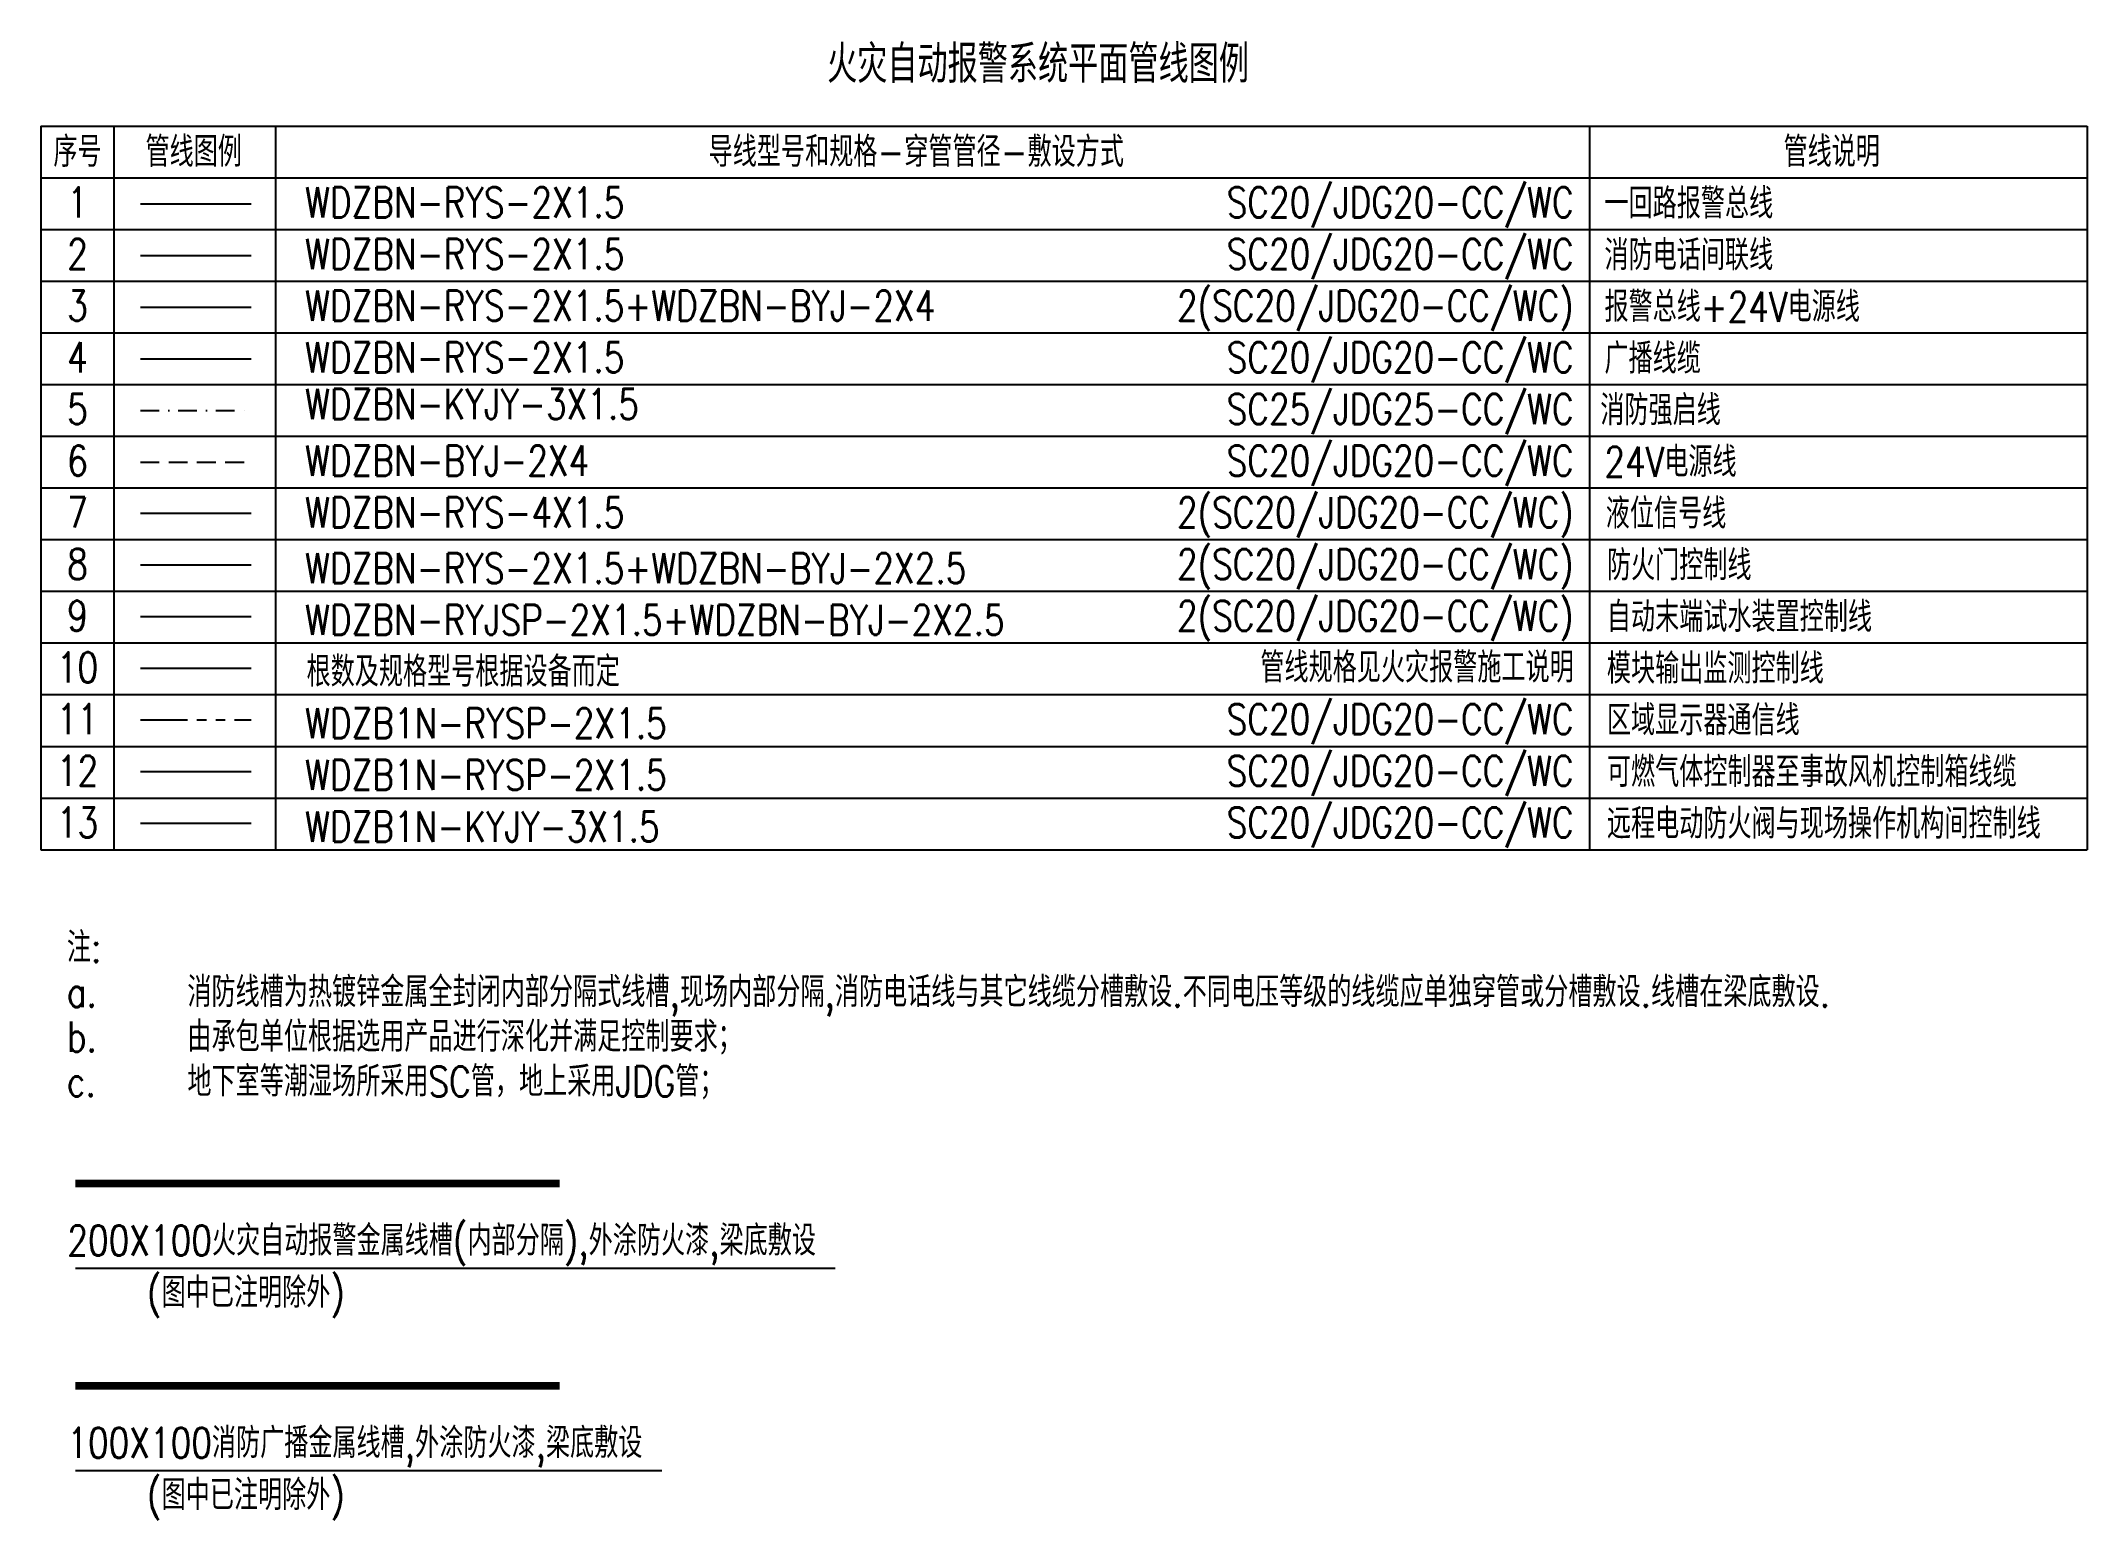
# Model space of a CAD drawing. Header units: millimetres. Extents: x -2817 to 99833, y 5022 to 48346.
# Drawn here: x 72671 to 99833, y 5808 to 25435 of the extents above; entities that cross this region are included whole.
import ezdxf
from ezdxf.enums import TextEntityAlignment as Align
from ezdxf.lldxf.tags import DXFTag

# ---------------------------------------------------------------- set-up
doc = ezdxf.new("R2010")
doc.units = ezdxf.units.MM
doc.header["$LTSCALE"] = 1000
for name, pattern in [('CENTER', [2, 1.25, -0.25, 0.25, -0.25]), ('DASHED2', [0.375, 0.25, -0.125]), ('PHANTOM2', [1.25, 0.625, -0.125, 0.125, -0.125, 0.125, -0.125]), ('TJAD_FA_P', [0.375, 0.25, -0.125]), ('TJAD_FA_Q', [0.5, 0.25, -0.125, 0, -0.125])]:
    doc.linetypes.add(name, pattern=pattern)
doc.layers.add('E-ANNO-TEXT', color=6, linetype='Continuous')
doc.layers.add('E-WIRE', color=1, linetype='Continuous')
doc.styles.add('E-TEXT', font='romans.shx', dxfattribs={"width": 0.8, "bigfont": 'hztxt.shx'})
tags = doc.linetypes.add('TJAD_FA_4', pattern='A,0.75,-0.1,["4",E-TEXT,S=0.2,R=0,X=0,Y=-0.1],-0.3', length=1.15).pattern_tags.tags
tags[6] = DXFTag(74, 10)
tags = doc.linetypes.add('TJAD_FA_B', pattern='A,0.75,-0.1,["B",E-TEXT,S=0.2,R=0,X=0,Y=-0.1],-0.3', length=1.15).pattern_tags.tags
tags[6] = DXFTag(74, 10)
tags = doc.linetypes.add('TJAD_FA_D', pattern='A,0.75,-0.1,["D",E-TEXT,S=0.2,R=0,X=0,Y=-0.1],-0.3', length=1.15).pattern_tags.tags
tags[6] = DXFTag(74, 10)
tags = doc.linetypes.add('TJAD_FA_F', pattern='A,0.75,-0.1,["F",E-TEXT,S=0.2,R=0,X=0,Y=-0.1],-0.3', length=1.15).pattern_tags.tags
tags[6] = DXFTag(74, 10)
tags = doc.linetypes.add('TJAD_FA_G', pattern='A,0.75,-0.1,["G",E-TEXT,S=0.2,R=0,X=0,Y=-0.1],-0.3', length=1.15).pattern_tags.tags
tags[6] = DXFTag(74, 10)
tags = doc.linetypes.add('TJAD_FA_L', pattern='A,0.75,-0.1,["L",E-TEXT,S=0.2,R=0,X=0,Y=-0.1],-0.3', length=1.15).pattern_tags.tags
tags[6] = DXFTag(74, 10)
tags = doc.linetypes.add('TJAD_FA_R', pattern='A,0.75,-0.1,["R",E-TEXT,S=0.2,R=0,X=0,Y=-0.1],-0.3', length=1.15).pattern_tags.tags
tags[6] = DXFTag(74, 10)
tags = doc.linetypes.add('TJAD_FA_T', pattern='A,0.75,-0.1,["T",E-TEXT,S=0.2,R=0,X=0,Y=-0.1],-0.3', length=1.15).pattern_tags.tags
tags[6] = DXFTag(74, 10)
tags = doc.linetypes.add('TJAD_FA_ZM', pattern='A,0.75,-0.15,["ZM",E-TEXT,S=0.2,R=0,X=0,Y=-0.1],-0.6', length=1.5).pattern_tags.tags
tags[6] = DXFTag(74, 10)

msp = doc.modelspace()

# ---------------------------------------------------------------- texts
at = {"layer": 'E-ANNO-TEXT', "color": 6, "style": 'E-TEXT', "width": 0.8}
for s, height, p in [('火灾自动报警系统平面管线图例', 500, (83106.9, 24878.6)), ('管线图例', 400, (74059.1, 23764.3)), ('导线型号和规格-穿管管径-敷设方式', 400, (81534.6, 23764.3)), ('管线说明', 400, (95803.1, 23764.3)), ('WDZBN-RYS-2X1.5', 400, (76178.9, 23093.5)), ('一回路报警总线', 400, (93425.7, 23078.6)), ('消防电话间联线', 400, (93425.7, 22392.9)), ('WDZBN-RYS-2X1.5', 400, (76178.9, 22407.7)), ('WDZBN-RYS-2X1.5+WDZBN-BYJ-2X4', 400, (76178.9, 21722)), ('报警总线+24V电源线', 400, (93425.7, 21707.2)), ('广播线缆', 400, (93425.7, 21021.4)), ('WDZBN-RYS-2X1.5', 400, (76178.9, 21036.3)), ('WDZBN-KYJY-3X1.5 ', 400, (76178.9, 20416.4)), ('消防强启线', 400, (93370.9, 20335.7)), ('WDZBN-BYJ-2X4', 400, (76178.9, 19664.9)), ('24V电源线', 400, (93425.5, 19650)), ('WDZBN-RYS-4X1.5', 400, (76178.9, 18979.2)), ('液位信号线', 400, (93443.2, 18964.3)), ('WDZBN-RYS-2X1.5+WDZBN-BYJ-2X2.5', 400, (76178.9, 18238.2, 0)), ('防火门控制线', 400, (93458.3, 18278.2)), ('自动末端试水装置控制线', 400, (93458.3, 17592.4)), ('模块输出监测控制线', 400, (93458.3, 16906.7)), ('区域显示器通信线', 400, (93458.3, 16221)), ('可燃气体控制器至事故风机控制箱线缆', 400, (93458.3, 15535.3)), ('远程电动防火阀与现场操作机构间控制线', 400, (93458.3, 14849.6)), ('200X100火灾自动报警金属线槽(内部分隔),外涂防火漆,梁底敷设', 400, (73020.6, 9317.4)), ('(图中已注明除外)', 400, (74080.8, 8626)), ('100X100消防广播金属线槽,外涂防火漆,梁底敷设', 400, (73020.6, 6632.4)), ('(图中已注明除外)', 400, (74080.8, 5941.1))]:
    msp.add_text(s, height=height, rotation=0.00072, dxfattribs=at).set_placement(p)
for s, p in [('序号', (73156.3, 23764.3)), ('1', (73156.3, 23093.5)), ('2', (73156.3, 22407.7)), ('3', (73156.3, 21722)), ('4', (73156.3, 21036.3)), ('5', (73156.3, 20350.6)), ('6', (73156.3, 19664.9)), ('7', (73156.3, 18979.2)), ('8', (73156.3, 18293.5)), ('9', (73156.3, 17607.7)), ('10', (73156.3, 16922)), ('11', (73156.3, 16236.3)), ('12', (73156.3, 15550.6)), ('13', (73156.3, 14864.9))]:
    msp.add_text(s, height=400, rotation=0.00072, dxfattribs=at).set_placement(p, align=Align.CENTER)
for s, p in [('SC20/JDG20-CC/WC', (93018.3, 23093.5)), ('SC20/JDG20-CC/WC', (93018.3, 22407.7)), ('2(SC20/JDG20-CC/WC)', (93018.3, 21722)), ('SC20/JDG20-CC/WC', (93018.3, 21036.3)), ('SC25/JDG25-CC/WC', (93018.3, 20350.6)), ('SC20/JDG20-CC/WC', (93018.3, 19664.9)), ('2(SC20/JDG20-CC/WC)', (93018.3, 18979.2)), ('2(SC20/JDG20-CC/WC)', (93018.3, 18293)), ('2(SC20/JDG20-CC/WC)', (93018.3, 17607.3)), ('管线规格见火灾报警施工说明', (93018.3, 16921.6)), ('SC20/JDG20-CC/WC', (93018.3, 16236.3)), ('SC20/JDG20-CC/WC', (93018.3, 15550.6)), ('SC20/JDG20-CC/WC', (93018.3, 14864.9))]:
    msp.add_text(s, height=400, rotation=0.00072, dxfattribs=at).set_placement(p, align=Align.RIGHT)
at = {"layer": 'E-ANNO-TEXT', "color": 6, "ltscale": 0.8, "style": 'E-TEXT', "width": 0.8}
for s, p in [('WDZBN-RYJSP-2X1.5+WDZBN-BYJ-2X2.5', (76178.9, 17552.4, 0)), ('根数及规格型号根据设备而定', (76196.7, 16866.7, 0)), ('WDZB1N-RYSP-2X1.5', (76178.9, 16181, 0)), ('WDZB1N-RYSP-2X1.5', (76178.9, 15495.3, 0)), ('WDZB1N-KYJY-3X1.5', (76178.9, 14809.6, 0))]:
    msp.add_text(s, height=400, rotation=0.00072, dxfattribs=at).set_placement(p)
at = {"layer": 'E-ANNO-TEXT', "color": 6, "insert": (73015.1, 13608.2), "char_height": 400, "width": 25485.152, "attachment_point": 1, "rotation": 0.00072, "line_spacing_factor": 0.889732, "style": 'E-TEXT'}
msp.add_mtext('\\pi-400,l400;注: \\Pa.^I消防线槽为热镀锌金属全封闭内部分隔式线槽,现场内部分隔,消防电话线与其它线缆分槽敷设.不同电压等级的线缆应单独穿管或分槽敷设.线槽在梁底敷设.\\Pb.^I由承包单位根据选用产品进行深化并满足控制要求；\\Pc.^I地下室等潮湿场所采用SC管，地上采用JDG管；', dxfattribs=at)

# ---------------------------------------------------------------- linework, layer by layer
at = {"layer": 'E-ANNO-TEXT', "color": 6}
for p, q in [((72670.7, 24303.1), (72670.7, 14703.1)), ((72670.7, 24303.1), (99832.5, 24303.1)), ((73640, 24303.1), (73640, 14703.1)), ((75782.7, 24303.1), (75782.7, 14703.1)), ((93232.1, 14703.1), (93232.1, 24303.1)), ((99832.5, 24303.1), (99832.5, 14703.1)), ((72670.7, 23617.4), (99832.5, 23617.4)), ((72670.7, 22931.7), (99832.5, 22931.7)), ((72670.7, 22246), (99832.5, 22246)), ((72670.7, 21560.3), (99832.5, 21560.3)), ((72670.7, 20874.6), (99832.5, 20874.6)), ((72670.7, 20188.9), (99832.5, 20188.9)), ((72670.7, 19503.1), (99832.5, 19503.1)), ((72670.7, 18817.4), (99832.5, 18817.4)), ((72670.7, 18131.7), (99832.5, 18131.7)), ((72670.7, 17446), (99832.5, 17446)), ((72670.7, 16760.3), (99832.5, 16760.3)), ((72670.7, 16074.6), (99832.5, 16074.6)), ((72670.7, 15388.9), (99832.5, 15388.9)), ((72670.7, 14703.1), (99832.5, 14703.1)), ((73129.3, 9150.3), (83213.9, 9150.3)), ((73129.3, 6465.3), (80912.3, 6465.3))]:
    msp.add_line(p, q, dxfattribs=at)
at = {"layer": 'E-WIRE'}
msp.add_line((73992.2, 23274.6), (75461, 23274.6), dxfattribs=at)
at = {"layer": 'E-WIRE', "linetype": 'TJAD_FA_T'}
msp.add_line((73992.2, 22588.9), (75461, 22588.9), dxfattribs=at)
at = {"layer": 'E-WIRE', "linetype": 'TJAD_FA_4'}
msp.add_line((73992.2, 21903.1), (75461, 21903.1), dxfattribs=at)
at = {"layer": 'E-WIRE', "linetype": 'TJAD_FA_G'}
msp.add_line((73992.2, 21217.4), (75461, 21217.4), dxfattribs=at)
at = {"layer": 'E-WIRE', "linetype": 'TJAD_FA_Q'}
msp.add_line((73992.2, 20531.7), (75461, 20531.7), dxfattribs=at)
at = {"layer": 'E-WIRE', "linetype": 'TJAD_FA_P'}
msp.add_line((73992.2, 19846), (75460.8, 19846), dxfattribs=at)
at = {"layer": 'E-WIRE', "linetype": 'TJAD_FA_F'}
msp.add_line((73992.2, 18484), (75461, 18484), dxfattribs=at)
at = {"layer": 'E-WIRE', "linetype": 'TJAD_FA_ZM', "ltscale": 0.8}
msp.add_line((73992.2, 17798.3, 0), (75461, 17798.3, 0), dxfattribs=at)
at = {"layer": 'E-WIRE', "linetype": 'TJAD_FA_D'}
msp.add_line((73992.2, 17112.6, 0), (75461, 17112.6, 0), dxfattribs=at)
at = {"layer": 'E-WIRE', "linetype": 'PHANTOM2'}
msp.add_line((73992.2, 16426.9, 0), (75461, 16426.9, 0), dxfattribs=at)
at = {"layer": 'E-WIRE', "linetype": 'TJAD_FA_R'}
msp.add_line((73992.2, 15741.1, 0), (75461, 15741.1, 0), dxfattribs=at)
at = {"layer": 'E-WIRE', "linetype": 'TJAD_FA_B'}
msp.add_line((73992.2, 15055.4, 0), (75461, 15055.4, 0), dxfattribs=at)
at = {"layer": 'E-WIRE', "linetype": 'TJAD_FA_L'}
msp.add_lwpolyline([(73992.2, 19170.4), (75461, 19170.4)], dxfattribs=at)
at = {"layer": 'E-WIRE', "color": 4, "linetype": 'CENTER', "const_width": 100}
msp.add_lwpolyline([(73125.3, 10274.2), (79555.8, 10274.2)], dxfattribs=at)
at = {"layer": 'E-WIRE', "color": 5, "linetype": 'DASHED2', "const_width": 100}
msp.add_lwpolyline([(73125.3, 7589.3), (79555.8, 7589.3)], dxfattribs=at)

msp.set_redraw_order([(e.dxf.handle, doc.entitydb.next_handle()) for e in msp.query("TEXT MTEXT ATTDEF DIMENSION ARC_DIMENSION")])  # texts and dimensions are drawn at this point

doc.saveas('drawing.dxf')
